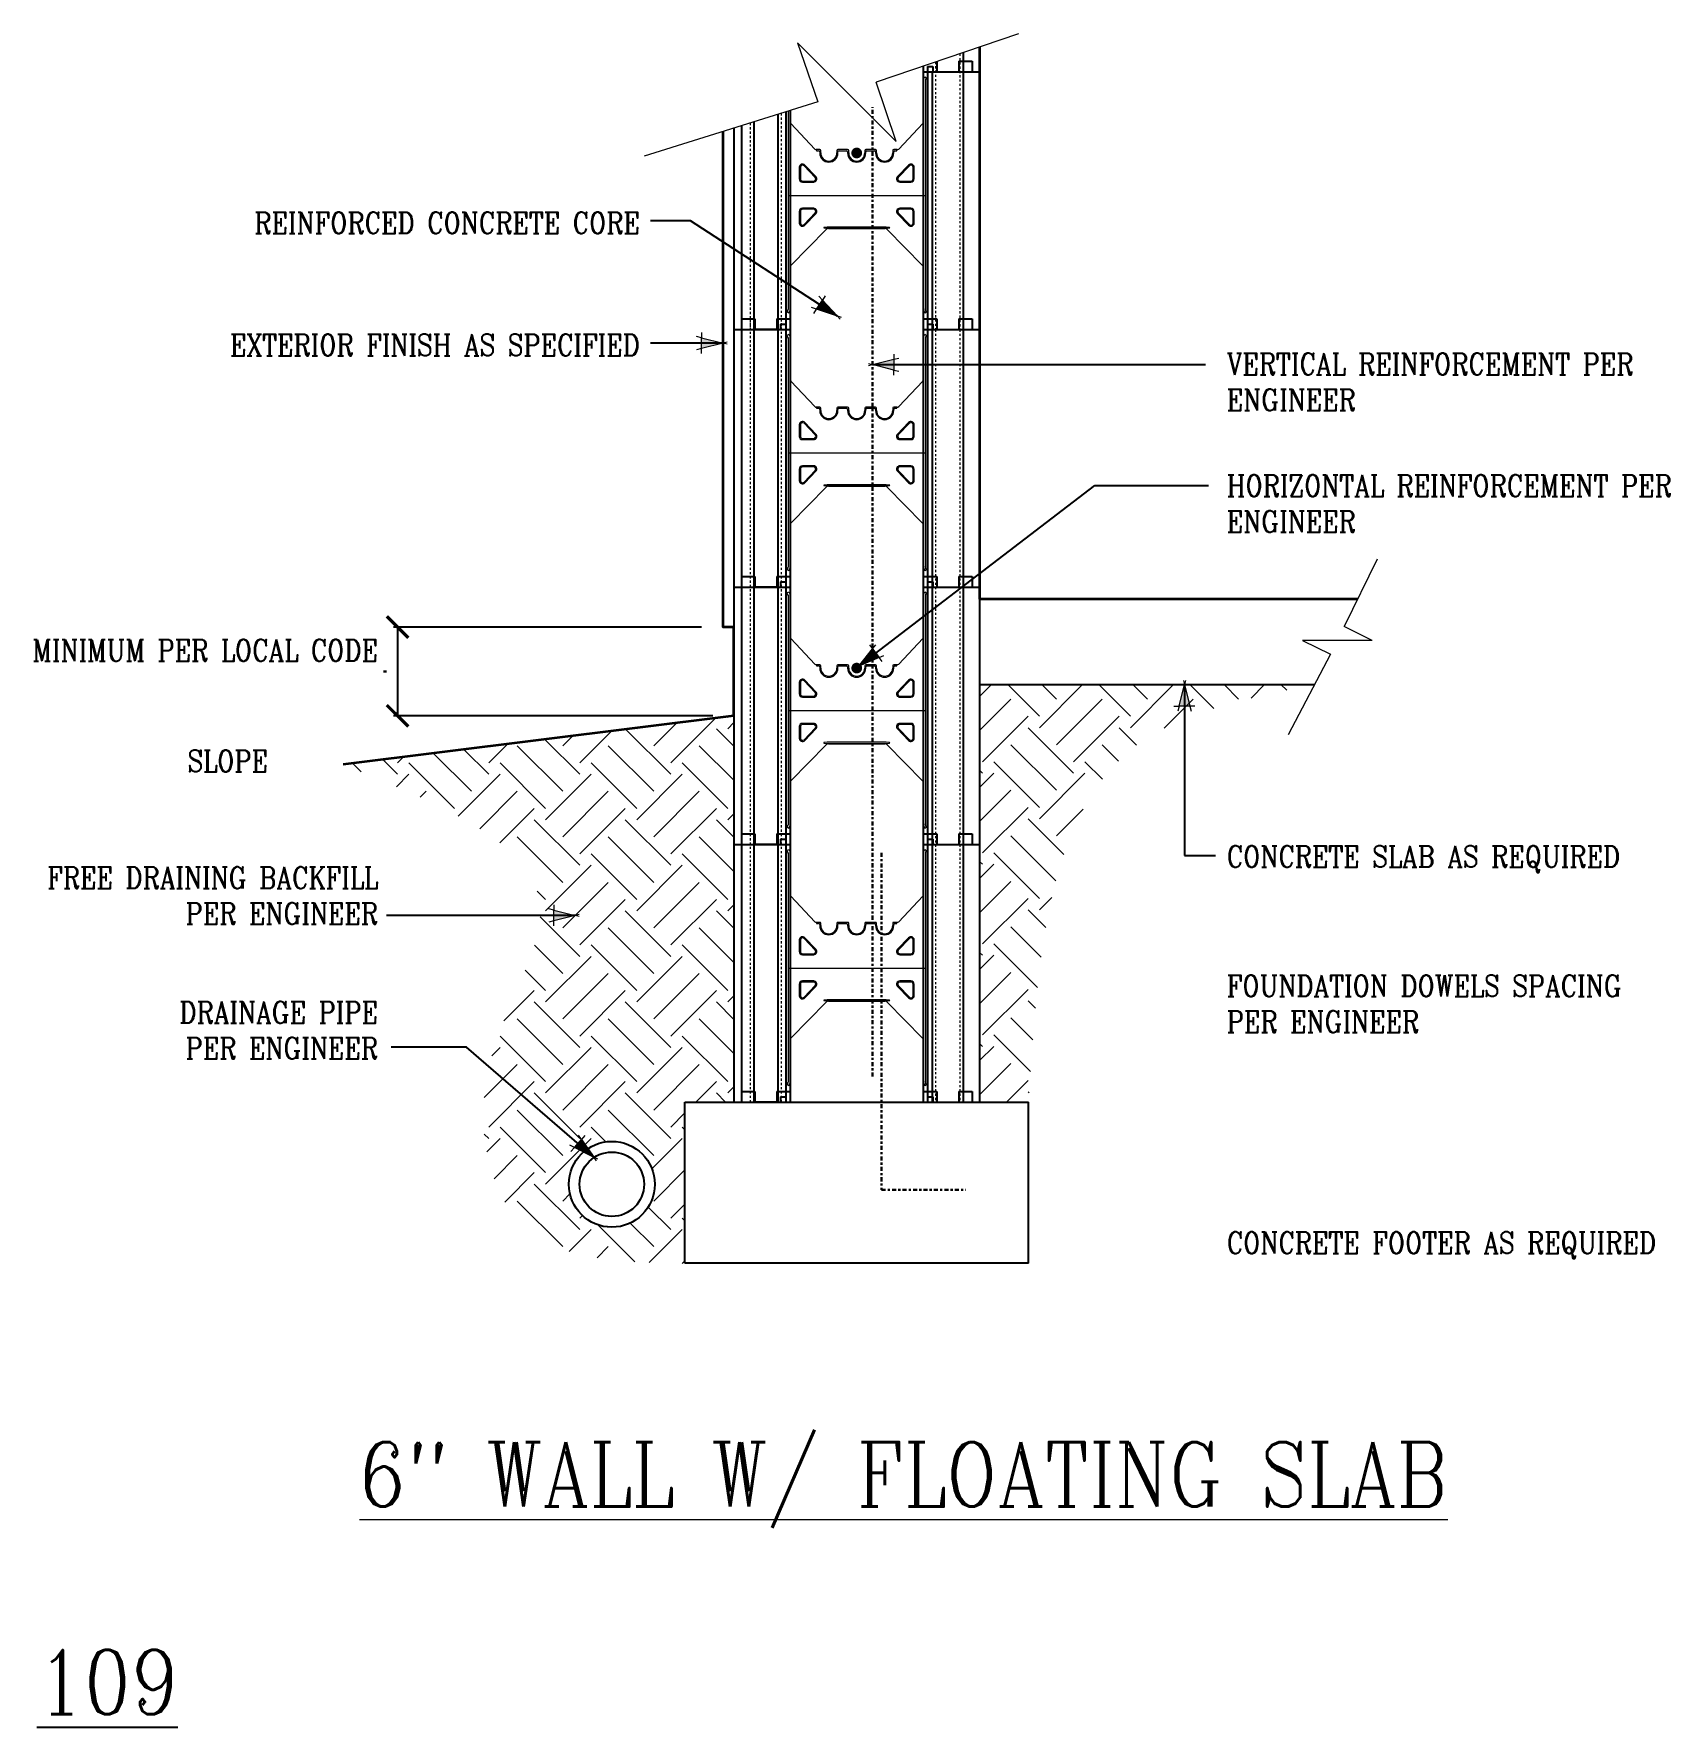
# Model space of a CAD drawing. Header units: inches. Extents: x -37.5 to 38.8, y 19.1 to 97.9.
import ezdxf

# ---------------------------------------------------------------- set-up
doc = ezdxf.new("R2010")
doc.units = ezdxf.units.IN
doc.header["$MEASUREMENT"] = 0
for name, pattern in [('CENTER', [2, 1.25, -0.25, 0.25, -0.25]), ('DASHED2', [0.375, 0.25, -0.125]), ('HIDDEN', [0.375, 0.25, -0.125])]:
    doc.linetypes.add(name, pattern=pattern)
doc.layers.get('Defpoints').update_dxf_attribs({"color": 252})
for name, color, linetype, lineweight in [('A1 fine', 251, 'Continuous', 5), ('A2 Hatch', 8, 'Continuous', 9), ('A4 medium', 7, 'Continuous', 35), ('DETAILS', 7, 'Continuous', 13), ('DIM', 3, 'Continuous', 13), ('REBAR', 2, 'CENTER', 30)]:
    doc.layers.add(name, color=color, linetype=linetype, lineweight=lineweight)
doc.styles.add('ARCTEXT', font='arctext.shx', dxfattribs={"width": 0.85})
doc.styles.add('RomanC', font='romanc.shx', dxfattribs={"width": 0.85, "height": 5})
doc.dimstyles.new('ARCTEXT 1-1', dxfattribs={"dimscale": 0, "dimtxt": 1, "dimasz": 1, "dimexe": 0.1875, "dimexo": 1, "dimgap": 0.5, "dimtad": 1, "dimdec": 4, "dimzin": 3, "dimdsep": 46, "dimlunit": 4, "dimtxsty": 'ARCTEXT', "dimblk": 'ARCHTICK', "dimcen": 1, "dimclrd": 256, "dimclre": 256, "dimclrt": 256, "dimadec": 0, "dimazin": 0, "dimtfac": 1, "dimtdec": 4, "dimtofl": 0, "dimtmove": 2, "dimatfit": 3, "dimldrblk": 'arrow', "dimfxl": 1, "dimtolj": 1, "dimtzin": 0, "dimarcsym": 0})

msp = doc.modelspace()

# ---------------------------------------------------------------- texts
at = {"layer": 'Defpoints', "insert": (-34.03362, 22.65758), "char_height": 3, "width": 90.08, "attachment_point": 2, "style": 'RomanC'}
msp.add_mtext('{\\L109\\P}\\P            ', dxfattribs=at)
at = {"layer": 'DIM', "color": 3, "char_height": 1, "style": 'RomanC'}
for s, insert, width, attachment_point in [('REINFORCED CONCRETE CORE', (-9.22739, 89.64156), 22.6895455, 3), ('EXTERIOR FINISH AS SPECIFIED', (-9.22739, 83.95365), 22.6895455, 3), ('VERTICAL REINFORCEMENT PER ENGINEER', (18.11056, 83.06937), 22.6895455, 1), ('HORIZONTAL REINFORCEMENT PER ENGINEER', (18.11056, 77.4001), 22.6895455, 1), ('MINIMUM PER LOCAL CODE', (-21.42612, 69.72805), 17.4837135, 3), ('SLOPE', (-26.54898, 64.57218), 17.4837135, 3), ('CONCRETE SLAB AS REQUIRED', (18.11056, 60.12123), 22.6895455, 1), ('FREE DRAINING BACKFILL PER ENGINEER', (-21.42612, 59.13295), 17.4837135, 3), ('FOUNDATION DOWELS SPACING PER ENGINEER', (18.11056, 54.09451), 22.6895455, 1), ('DRAINAGE PIPE PER ENGINEER', (-21.42612, 52.86003), 10.4908166, 3), ('CONCRETE FOOTER AS REQUIRED', (18.11056, 42.12668), 22.6895455, 1)]:
    msp.add_mtext(s, dxfattribs=dict(at, insert=insert, width=width, attachment_point=attachment_point))
at = {"layer": 'DIM', "insert": (3.06322, 32.33642), "char_height": 3, "width": 71.4164952, "attachment_point": 2, "style": 'RomanC'}
msp.add_mtext('{\\L6" WALL W/ FLOATING SLAB}\\P               ', dxfattribs=at)

# ---------------------------------------------------------------- blocks, each defined once
blk = doc.blocks.new('_ArchTick')
at = {"color": 0, "linetype": 'ByBlock', "const_width": 0.15}
blk.add_lwpolyline([(-0.5, -0.5), (0.5, 0.5)], dxfattribs=at)
blk = doc.blocks.new('*D8')
at = {"layer": 'Defpoints', "color": 0}
for p in [(-5.349, 70.308), (-20.514, 66.176), (-4.833, 66.176)]:
    blk.add_point(p, dxfattribs=at)
at = {"layer": 'DIM', "lineweight": -2}
for p, q in [((-6.349, 70.308), (-20.702, 70.308)), ((-20.514, 70.308), (-20.514, 66.176)), ((-5.833, 66.176), (-20.702, 66.176))]:
    blk.add_line(p, q, dxfattribs=at)
for p, rotation in [((-20.514, 70.308), 90), ((-20.514, 66.176), 270)]:
    blk.add_blockref('_ArchTick', p, dxfattribs=dict(at, rotation=rotation))
at = {"layer": 'DIM', "insert": (-21.514, 68.242), "char_height": 1, "attachment_point": 5, "rotation": 90, "style": 'ARCTEXT'}
blk.add_mtext('\\A1;.', dxfattribs=at)
blk = doc.blocks.new('arrow')
at = {"layer": 'DIM'}
blk.add_hatch(color=253, dxfattribs=at).paths.add_polyline_path([(-2, 0.5), (-2, -0.5), (0, 0)])
at = {"layer": 'DIM', "lineweight": 9}
for points in [[(-2, 0.983), (-2, 0.5), (-2.469, 0.617)], [(0.374, 0.094), (0, 0)], [(0.374, -0.094), (0, 0)], [(-2, -0.983), (-2, -0.5), (-2.469, -0.617)]]:
    blk.add_lwpolyline(points, dxfattribs=at)
at = {"layer": 'DIM', "lineweight": 15}
blk.add_lwpolyline([(0, 0), (-2, -0.5), (-2, 0.5), (0, 0)], dxfattribs=at)

# ---------------------------------------------------------------- dimensions: what is measured, and where the dimension line sits
at = {"layer": 'DIM', "ltscale": 0.15}
dim = msp.add_linear_dim(base=(-20.51441, 66.17611), p1=(-5.34945, 70.30829), p2=(-4.83316, 66.17611), angle=90, text='.', dimstyle='ARCTEXT 1-1', override={"dimscale": 1}, dxfattribs=at)
dim.commit()
dim.dimension.update_dxf_attribs({"geometry": '*D8', "text_midpoint": (-21.51441, 68.2422)})

# ---------------------------------------------------------------- hatches: boundary and pattern name
at = {"layer": 'A1 fine', "ltscale": 0.15}
h = msp.add_hatch(dxfattribs=at)
h.set_pattern_fill('EARTH,_O', color=256, scale=12, angle=45)
h.set_pattern_definition([(45, (-7265.1542, 3432.687), (4e-16, 4.2426407), [3, -3]), (45, (-7265.9497, 3433.4824), (4e-16, 4.2426407), [3, -3]), (45, (-7266.7452, 3434.278), (4e-16, 4.2426407), [3, -3]), (135, (-7266.7452, 3434.8083), (-4.2426407, 9e-16), [3, -3]), (135, (-7265.9497, 3435.6038), (-4.2426407, 9e-16), [3, -3]), (135, (-7265.1542, 3436.3993), (-4.2426407, 9e-16), [3, -3])])
edge = h.paths.add_edge_path()
edge.add_spline(control_points=[(8.87555, 48.17409), (9.31491, 54.98861), (9.97112, 65.16634), (19.16428, 67.01794), (22.20214, 67.6298)], knot_values=[0, 0, 0, 0, 17.4851255, 26.11463868, 26.11463868, 26.11463868, 26.11463868], degree=3, periodic=0)
edge.add_line((22.20214, 67.6298), (6.60055, 67.6298))
edge.add_line((6.60055, 67.6298), (6.60055, 60.17408))
edge.add_line((6.60055, 60.17408), (6.60055, 48.17409))
edge.add_line((6.60055, 48.17409), (8.87555, 48.17409))
h = msp.add_hatch(dxfattribs=at)
h.set_pattern_fill('EARTH,_O', color=256, scale=12, angle=45)
h.set_pattern_definition([(45, (-7262.702, 3318.0867), (4e-16, 4.2426407), [3, -3]), (45, (-7263.4975, 3318.8822), (4e-16, 4.2426407), [3, -3]), (45, (-7264.293, 3319.6777), (4e-16, 4.2426407), [3, -3]), (135, (-7264.293, 3320.208), (-4.2426407, 9e-16), [3, -3]), (135, (-7263.4975, 3321.0035), (-4.2426407, 9e-16), [3, -3]), (135, (-7262.702, 3321.799), (-4.2426407, 9e-16), [3, -3])])
edge = h.paths.add_edge_path()
edge.add_line((-4.84945, 66.17408), (-23.04222, 63.90099))
edge.add_spline(control_points=[(-23.04222, 63.90099), (-18.58361, 62.08165), (-10.90754, 58.94942), (-17.52912, 50.11907), (-15.6462, 40.83818), (-9.99551, 40.71336), (-7.12445, 40.64993)], knot_values=[0, 0, 0, 0, 11.2727779, 19.40751191, 26.82790958, 34.49235686, 34.49235686, 34.49235686, 34.49235686], degree=3, periodic=0)
edge.add_line((-7.12445, 40.64993), (-7.12445, 48.17409))
edge.add_line((-7.12445, 48.17409), (-4.84945, 48.17409))
edge.add_line((-4.84945, 48.17409), (-4.84945, 60.17408))
edge.add_line((-4.84945, 60.17408), (-4.84945, 66.17408))
h.paths.add_polyline_path([(-8.53094, 44.34981, -1), (-12.53094, 44.34981, -1)], flags=16)
h.paths.add_polyline_path([(-9.03094, 44.34981, -1), (-12.03094, 44.34981, -1)], flags=0)

# ---------------------------------------------------------------- linework, layer by layer
at = {"color": 1}
for p, q in [((5.83555, 97.07645), (5.83555, 84.17408)), ((6.60055, 97.3359), (6.60055, 84.17408)), ((3.97555, 96.44565), (3.97555, 84.17408)), ((3.97555, 96.44565), (3.97555, 96.17408)), ((4.17555, 96.42408), (4.17555, 84.17408)), ((4.17555, 96.42408), (4.42555, 96.42408)), ((4.42555, 96.42408), (4.42555, 96.17408)), ((4.60055, 96.65761), (4.60055, 96.17408)), ((5.62555, 96.67408), (5.62555, 96.17408)), ((5.62555, 96.67408), (6.25055, 96.67408)), ((6.25055, 96.67408), (6.25055, 96.17408)), ((3.97555, 96.17408), (4.17555, 96.17408)), ((3.97555, 96.17408), (6.60055, 96.17408)), ((4.39055, 96.17408), (6.60055, 96.17408)), ((4.39055, 96.17408), (4.39055, 84.17408)), ((-2.79945, 94.19663), (-2.79945, 84.17408)), ((-2.42445, 94.31398), (-2.42445, 84.17408)), ((-2.22445, 94.37657), (-2.22445, 84.17408)), ((-4.84945, 93.5551), (-4.84945, 84.17408)), ((-4.49945, 93.66463), (-4.49945, 84.17408)), ((-3.92445, 93.84457), (-3.92445, 84.17408)), ((-4.49945, 84.67409), (-3.87445, 84.67409)), ((-4.49945, 84.67408), (-3.87445, 84.67408)), ((-4.49945, 84.67408), (-4.49945, 72.17408)), ((-3.92445, 84.67408), (-3.92445, 72.17408)), ((-3.87445, 84.67409), (-3.87445, 84.17409)), ((-3.87445, 84.67408), (-3.87445, 84.17408)), ((-2.84945, 84.67409), (-2.84945, 84.17409)), ((-2.84945, 84.67409), (-2.22445, 84.67409)), ((-2.84945, 84.67408), (-2.84945, 84.17408)), ((-2.84945, 84.67408), (-2.22445, 84.67408)), ((-2.79945, 84.67408), (-2.79945, 72.17408)), ((-2.67445, 84.42409), (-2.67445, 84.17409)), ((-2.67445, 84.42409), (-2.42445, 84.42409)), ((-2.67445, 84.42408), (-2.67445, 84.17408)), ((-2.67445, 84.42408), (-2.42445, 84.42408)), ((-2.42445, 84.42408), (-2.42445, 72.17408)), ((-2.22445, 84.67409), (-2.22445, 84.17409)), ((-2.22445, 84.67408), (-2.22445, 72.17408)), ((-2.22445, 84.67408), (-2.22445, 84.17408)), ((3.97555, 84.67409), (4.60055, 84.67409)), ((3.97555, 84.67409), (3.97555, 84.17409)), ((3.97555, 84.67408), (3.97555, 72.17408)), ((3.97555, 84.67408), (4.60055, 84.67408)), ((3.97555, 84.67408), (3.97555, 84.17408)), ((4.17555, 84.42409), (4.42555, 84.42409)), ((4.17555, 84.42408), (4.17555, 72.17408)), ((4.17555, 84.42408), (4.42555, 84.42408)), ((4.42555, 84.42409), (4.42555, 84.17409)), ((4.42555, 84.42408), (4.42555, 84.17408)), ((4.60055, 84.67409), (4.60055, 84.17409)), ((4.60055, 84.67408), (4.60055, 84.17408)), ((5.62555, 84.67409), (5.62555, 84.17409)), ((5.62555, 84.67409), (6.25055, 84.67409)), ((5.62555, 84.67408), (5.62555, 84.17408)), ((5.62555, 84.67408), (6.25055, 84.67408)), ((6.25055, 84.67409), (6.25055, 84.17409)), ((6.25055, 84.67408), (6.25055, 84.17408)), ((-4.84945, 84.17409), (-2.67445, 84.17409)), ((-4.84945, 84.17409), (-2.22445, 84.17409)), ((-4.84945, 84.17408), (-4.84945, 72.17408)), ((-4.84945, 84.17408), (-2.67445, 84.17408)), ((-4.84945, 84.17408), (-2.22445, 84.17408)), ((-4.84945, 84.17408), (-2.22445, 84.17408)), ((-4.84945, 84.17408), (-2.67445, 84.17408)), ((-4.84945, 84.17406), (-2.22445, 84.17406)), ((-4.84945, 84.17406), (-2.67445, 84.17406)), ((-2.79945, 84.17409), (-3.92445, 84.17409)), ((-2.79945, 84.17408), (-3.92445, 84.17408)), ((-2.79945, 84.17408), (-3.92445, 84.17408)), ((-2.79945, 84.17406), (-3.92445, 84.17406)), ((-2.42445, 84.17409), (-2.22445, 84.17409)), ((-2.42445, 84.17408), (-2.22445, 84.17408)), ((-2.42445, 84.17408), (-2.22445, 84.17408)), ((-2.42445, 84.17406), (-2.22445, 84.17406)), ((3.97555, 84.17409), (4.17555, 84.17409)), ((3.97555, 84.17409), (6.60055, 84.17409)), ((3.97555, 84.17408), (4.17555, 84.17408)), ((3.97555, 84.17408), (6.60055, 84.17408)), ((4.39055, 84.17409), (6.60055, 84.17409)), ((4.39055, 84.17408), (6.60055, 84.17408)), ((4.39055, 84.17408), (4.39055, 72.17408)), ((5.83555, 84.17408), (5.83555, 72.17408)), ((6.60055, 84.17408), (6.60055, 72.17408)), ((-4.49945, 72.67409), (-3.87445, 72.67409)), ((-4.49945, 72.67408), (-3.87445, 72.67408)), ((-4.49945, 72.67408), (-4.49945, 60.17408)), ((-3.92445, 72.67408), (-3.92445, 60.17408)), ((-3.87445, 72.67409), (-3.87445, 72.17409)), ((-3.87445, 72.67408), (-3.87445, 72.17408)), ((-2.84945, 72.67409), (-2.84945, 72.17409)), ((-2.84945, 72.67409), (-2.22445, 72.67409)), ((-2.84945, 72.67408), (-2.84945, 72.17408)), ((-2.84945, 72.67408), (-2.22445, 72.67408)), ((-2.79945, 72.67408), (-2.79945, 60.17408)), ((-2.22445, 72.67409), (-2.22445, 72.17409)), ((-2.22445, 72.67408), (-2.22445, 60.17408)), ((-2.22445, 72.67408), (-2.22445, 72.17408)), ((3.97555, 72.67409), (4.60055, 72.67409)), ((3.97555, 72.67409), (3.97555, 72.17409)), ((3.97555, 72.67408), (3.97555, 60.17408)), ((3.97555, 72.67408), (4.60055, 72.67408)), ((3.97555, 72.67408), (3.97555, 72.17408)), ((4.60055, 72.67409), (4.60055, 72.17409)), ((4.60055, 72.67408), (4.60055, 72.17408)), ((5.62555, 72.67409), (5.62555, 72.17409)), ((5.62555, 72.67409), (6.25055, 72.67409)), ((5.62555, 72.67408), (5.62555, 72.17408)), ((5.62555, 72.67408), (6.25055, 72.67408)), ((6.25055, 72.67409), (6.25055, 72.17409)), ((6.25055, 72.67408), (6.25055, 72.17408)), ((-4.84945, 72.17409), (-2.67445, 72.17409)), ((-4.84945, 72.17409), (-2.22445, 72.17409)), ((-4.84945, 72.17408), (-4.84945, 60.17408)), ((-4.84945, 72.17408), (-2.67445, 72.17408)), ((-4.84945, 72.17408), (-2.22445, 72.17408)), ((-4.84945, 72.17408), (-2.22445, 72.17408)), ((-4.84945, 72.17408), (-2.67445, 72.17408)), ((-4.84945, 72.17406), (-2.22445, 72.17406)), ((-4.84945, 72.17406), (-2.67445, 72.17406)), ((-2.79945, 72.17409), (-3.92445, 72.17409)), ((-2.79945, 72.17408), (-3.92445, 72.17408)), ((-2.79945, 72.17408), (-3.92445, 72.17408)), ((-2.79945, 72.17406), (-3.92445, 72.17406)), ((-2.67445, 72.42409), (-2.67445, 72.17409)), ((-2.67445, 72.42409), (-2.42445, 72.42409)), ((-2.67445, 72.42408), (-2.67445, 72.17408)), ((-2.67445, 72.42408), (-2.42445, 72.42408)), ((-2.42445, 72.42408), (-2.42445, 60.17408)), ((-2.42445, 72.17409), (-2.22445, 72.17409)), ((-2.42445, 72.17408), (-2.22445, 72.17408)), ((-2.42445, 72.17408), (-2.22445, 72.17408)), ((-2.42445, 72.17406), (-2.22445, 72.17406)), ((3.97555, 72.17409), (4.17555, 72.17409)), ((3.97555, 72.17409), (6.60055, 72.17409)), ((3.97555, 72.17408), (4.17555, 72.17408)), ((3.97555, 72.17408), (6.60055, 72.17408)), ((4.17555, 72.42409), (4.42555, 72.42409)), ((4.17555, 72.42408), (4.17555, 60.17408)), ((4.17555, 72.42408), (4.42555, 72.42408)), ((4.39055, 72.17409), (6.60055, 72.17409)), ((4.39055, 72.17408), (6.60055, 72.17408)), ((4.39055, 72.17408), (4.39055, 60.17408)), ((4.42555, 72.42409), (4.42555, 72.17409)), ((4.42555, 72.42408), (4.42555, 72.17408)), ((5.83555, 72.17408), (5.83555, 60.17408)), ((6.60055, 72.17408), (6.60055, 60.17408)), ((-4.84945, 60.17409), (-2.67445, 60.17409)), ((-4.84945, 60.17409), (-2.22445, 60.17409)), ((-4.84945, 60.17408), (-4.84945, 48.17408)), ((-4.84945, 60.17408), (-2.67445, 60.17408)), ((-4.84945, 60.17408), (-2.22445, 60.17408)), ((-4.84945, 60.17408), (-2.22445, 60.17408)), ((-4.84945, 60.17408), (-2.67445, 60.17408)), ((-4.84945, 60.17406), (-2.22445, 60.17406)), ((-4.84945, 60.17406), (-2.67445, 60.17406)), ((-4.49945, 60.67409), (-3.87445, 60.67409)), ((-4.49945, 60.67408), (-3.87445, 60.67408)), ((-4.49945, 60.67408), (-4.49945, 48.17408)), ((-3.92445, 60.67408), (-3.92445, 48.17408)), ((-2.79945, 60.17409), (-3.92445, 60.17409)), ((-2.79945, 60.17408), (-3.92445, 60.17408)), ((-2.79945, 60.17408), (-3.92445, 60.17408)), ((-2.79945, 60.17406), (-3.92445, 60.17406)), ((-3.87445, 60.67409), (-3.87445, 60.17409)), ((-3.87445, 60.67408), (-3.87445, 60.17408)), ((-2.84945, 60.67409), (-2.84945, 60.17409)), ((-2.84945, 60.67409), (-2.22445, 60.67409)), ((-2.84945, 60.67408), (-2.84945, 60.17408)), ((-2.84945, 60.67408), (-2.22445, 60.67408)), ((-2.79945, 60.67408), (-2.79945, 48.17408)), ((-2.67445, 60.42409), (-2.67445, 60.17409)), ((-2.67445, 60.42409), (-2.42445, 60.42409)), ((-2.67445, 60.42408), (-2.67445, 60.17408)), ((-2.67445, 60.42408), (-2.42445, 60.42408)), ((-2.42445, 60.42408), (-2.42445, 48.17408)), ((-2.42445, 60.17409), (-2.22445, 60.17409)), ((-2.42445, 60.17408), (-2.22445, 60.17408)), ((-2.42445, 60.17408), (-2.22445, 60.17408)), ((-2.42445, 60.17406), (-2.22445, 60.17406)), ((-2.22445, 60.67409), (-2.22445, 60.17409)), ((-2.22445, 60.67408), (-2.22445, 48.17408)), ((-2.22445, 60.67408), (-2.22445, 60.17408)), ((3.97555, 60.67409), (4.60055, 60.67409)), ((3.97555, 60.67409), (3.97555, 60.17409)), ((3.97555, 60.67408), (3.97555, 48.17408)), ((3.97555, 60.67408), (4.60055, 60.67408)), ((3.97555, 60.67408), (3.97555, 60.17408)), ((3.97555, 60.17409), (4.17555, 60.17409)), ((3.97555, 60.17409), (6.60055, 60.17409)), ((3.97555, 60.17408), (4.17555, 60.17408)), ((3.97555, 60.17408), (6.60055, 60.17408)), ((4.17555, 60.42409), (4.42555, 60.42409)), ((4.17555, 60.42408), (4.17555, 48.17408)), ((4.17555, 60.42408), (4.42555, 60.42408)), ((4.39055, 60.17409), (6.60055, 60.17409)), ((4.39055, 60.17408), (6.60055, 60.17408)), ((4.39055, 60.17408), (4.39055, 48.17408)), ((4.42555, 60.42409), (4.42555, 60.17409)), ((4.42555, 60.42408), (4.42555, 60.17408)), ((4.60055, 60.67409), (4.60055, 60.17409)), ((4.60055, 60.67408), (4.60055, 60.17408)), ((5.62555, 60.67409), (5.62555, 60.17409)), ((5.62555, 60.67409), (6.25055, 60.67409)), ((5.62555, 60.67408), (5.62555, 60.17408)), ((5.62555, 60.67408), (6.25055, 60.67408)), ((5.83555, 60.17408), (5.83555, 48.17408)), ((6.25055, 60.67409), (6.25055, 60.17409)), ((6.25055, 60.67408), (6.25055, 60.17408)), ((6.60055, 60.17408), (6.60055, 48.17408)), ((-4.84945, 48.17409), (-2.67445, 48.17409)), ((-4.84945, 48.17409), (-2.22445, 48.17409)), ((-4.84945, 48.17408), (-2.22445, 48.17408)), ((-4.84945, 48.17408), (-2.67445, 48.17408)), ((-4.49945, 48.67409), (-3.87445, 48.67409)), ((-2.79945, 48.17409), (-3.92445, 48.17409)), ((-2.79945, 48.17408), (-3.92445, 48.17408)), ((-3.87445, 48.67409), (-3.87445, 48.17409)), ((-2.84945, 48.67409), (-2.84945, 48.17409)), ((-2.84945, 48.67409), (-2.22445, 48.67409)), ((-2.67445, 48.42409), (-2.67445, 48.17409)), ((-2.67445, 48.42409), (-2.42445, 48.42409)), ((-2.42445, 48.17409), (-2.22445, 48.17409)), ((-2.42445, 48.17408), (-2.22445, 48.17408)), ((-2.22445, 48.67409), (-2.22445, 48.17409)), ((3.97555, 48.67409), (4.60055, 48.67409)), ((3.97555, 48.67409), (3.97555, 48.17409)), ((3.97555, 48.17409), (4.17555, 48.17409)), ((3.97555, 48.17409), (6.60055, 48.17409)), ((4.17555, 48.42409), (4.42555, 48.42409)), ((4.39055, 48.17409), (6.60055, 48.17409)), ((4.42555, 48.42409), (4.42555, 48.17409)), ((4.60055, 48.67409), (4.60055, 48.17409)), ((5.62555, 48.67409), (5.62555, 48.17409)), ((5.62555, 48.67409), (6.25055, 48.67409)), ((6.25055, 48.67409), (6.25055, 48.17409))]:
    msp.add_line(p, q, dxfattribs=at)
at = {"color": 1, "linetype": 'HIDDEN', "ltscale": 0.02}
for p, q in [((4.17555, 96.42408), (4.17555, 96.17408)), ((4.17555, 96.42408), (4.42555, 96.42408)), ((4.42555, 96.42408), (4.42555, 96.17408)), ((4.60055, 96.65761), (4.60055, 96.17408)), ((5.62555, 96.67408), (5.62555, 96.17408)), ((5.62555, 96.67408), (6.25055, 96.67408)), ((6.25055, 96.67408), (6.25055, 96.17408)), ((-4.49945, 84.67409), (-3.87445, 84.67409)), ((-4.49945, 84.67409), (-4.49945, 84.17409)), ((-4.49945, 84.67408), (-3.87445, 84.67408)), ((-4.49945, 84.67408), (-4.49945, 84.17408)), ((-3.87445, 84.67409), (-3.87445, 84.17409)), ((-3.87445, 84.67408), (-3.87445, 84.17408)), ((-2.84945, 84.67409), (-2.84945, 84.17409)), ((-2.84945, 84.67409), (-2.22445, 84.67409)), ((-2.84945, 84.67408), (-2.84945, 84.17408)), ((-2.84945, 84.67408), (-2.22445, 84.67408)), ((3.97555, 84.67409), (4.60055, 84.67409)), ((3.97555, 84.67408), (4.60055, 84.67408)), ((4.17555, 84.42409), (4.17555, 84.17409)), ((4.17555, 84.42409), (4.42555, 84.42409)), ((4.17555, 84.42408), (4.17555, 84.17408)), ((4.17555, 84.42408), (4.42555, 84.42408)), ((4.42555, 84.42409), (4.42555, 84.17409)), ((4.42555, 84.42408), (4.42555, 84.17408)), ((4.60055, 84.67409), (4.60055, 84.17409)), ((4.60055, 84.67408), (4.60055, 84.17408)), ((5.62555, 84.67409), (5.62555, 84.17409)), ((5.62555, 84.67409), (6.25055, 84.67409)), ((5.62555, 84.67408), (5.62555, 84.17408)), ((5.62555, 84.67408), (6.25055, 84.67408)), ((6.25055, 84.67409), (6.25055, 84.17409)), ((6.25055, 84.67408), (6.25055, 84.17408)), ((-4.49945, 72.67409), (-3.87445, 72.67409)), ((-4.49945, 72.67409), (-4.49945, 72.17409)), ((-4.49945, 72.67408), (-3.87445, 72.67408)), ((-4.49945, 72.67408), (-4.49945, 72.17408)), ((-3.87445, 72.67409), (-3.87445, 72.17409)), ((-3.87445, 72.67408), (-3.87445, 72.17408)), ((-2.84945, 72.67409), (-2.84945, 72.17409)), ((-2.84945, 72.67409), (-2.22445, 72.67409)), ((-2.84945, 72.67408), (-2.84945, 72.17408)), ((-2.84945, 72.67408), (-2.22445, 72.67408)), ((3.97555, 72.67409), (4.60055, 72.67409)), ((3.97555, 72.67408), (4.60055, 72.67408)), ((4.60055, 72.67409), (4.60055, 72.17409)), ((4.60055, 72.67408), (4.60055, 72.17408)), ((5.62555, 72.67409), (5.62555, 72.17409)), ((5.62555, 72.67409), (6.25055, 72.67409)), ((5.62555, 72.67408), (5.62555, 72.17408)), ((5.62555, 72.67408), (6.25055, 72.67408)), ((6.25055, 72.67409), (6.25055, 72.17409)), ((6.25055, 72.67408), (6.25055, 72.17408)), ((4.17555, 72.42409), (4.17555, 72.17409)), ((4.17555, 72.42409), (4.42555, 72.42409)), ((4.17555, 72.42408), (4.17555, 72.17408)), ((4.17555, 72.42408), (4.42555, 72.42408)), ((4.42555, 72.42409), (4.42555, 72.17409)), ((4.42555, 72.42408), (4.42555, 72.17408)), ((-4.49945, 60.67409), (-3.87445, 60.67409)), ((-4.49945, 60.67409), (-4.49945, 60.17409)), ((-4.49945, 60.67408), (-3.87445, 60.67408)), ((-4.49945, 60.67408), (-4.49945, 60.17408)), ((-3.87445, 60.67409), (-3.87445, 60.17409)), ((-3.87445, 60.67408), (-3.87445, 60.17408)), ((-2.84945, 60.67409), (-2.84945, 60.17409)), ((-2.84945, 60.67409), (-2.22445, 60.67409)), ((-2.84945, 60.67408), (-2.84945, 60.17408)), ((-2.84945, 60.67408), (-2.22445, 60.67408)), ((3.97555, 60.67409), (4.60055, 60.67409)), ((3.97555, 60.67408), (4.60055, 60.67408)), ((4.17555, 60.42409), (4.17555, 60.17409)), ((4.17555, 60.42409), (4.42555, 60.42409)), ((4.17555, 60.42408), (4.17555, 60.17408)), ((4.17555, 60.42408), (4.42555, 60.42408)), ((4.42555, 60.42409), (4.42555, 60.17409)), ((4.42555, 60.42408), (4.42555, 60.17408)), ((4.60055, 60.67409), (4.60055, 60.17409)), ((4.60055, 60.67408), (4.60055, 60.17408)), ((5.62555, 60.67409), (5.62555, 60.17409)), ((5.62555, 60.67409), (6.25055, 60.67409)), ((5.62555, 60.67408), (5.62555, 60.17408)), ((5.62555, 60.67408), (6.25055, 60.67408)), ((6.25055, 60.67409), (6.25055, 60.17409)), ((6.25055, 60.67408), (6.25055, 60.17408)), ((-4.49945, 48.67409), (-3.87445, 48.67409)), ((-4.49945, 48.67409), (-4.49945, 48.17409)), ((-3.87445, 48.67409), (-3.87445, 48.17409)), ((-2.84945, 48.67409), (-2.84945, 48.17409)), ((-2.84945, 48.67409), (-2.22445, 48.67409)), ((3.97555, 48.67409), (4.60055, 48.67409)), ((4.17555, 48.42409), (4.17555, 48.17409)), ((4.17555, 48.42409), (4.42555, 48.42409)), ((4.42555, 48.42409), (4.42555, 48.17409)), ((4.60055, 48.67409), (4.60055, 48.17409)), ((5.62555, 48.67409), (5.62555, 48.17409)), ((5.62555, 48.67409), (6.25055, 48.67409)), ((6.25055, 48.67409), (6.25055, 48.17409))]:
    msp.add_line(p, q, dxfattribs=at)
at = {"ltscale": 0.15}
for p, q in [((-5.34945, 93.39863), (-5.34945, 70.30829)), ((-3.87445, 84.17409), (-2.84945, 84.17409)), ((-3.87445, 84.17408), (-2.84945, 84.17408)), ((-3.87445, 84.17408), (-2.84945, 84.17408)), ((-3.87445, 84.17406), (-2.84945, 84.17406)), ((-3.87445, 72.17409), (-2.84945, 72.17409)), ((-3.87445, 72.17408), (-2.84945, 72.17408)), ((-3.87445, 72.17408), (-2.84945, 72.17408)), ((-3.87445, 72.17406), (-2.84945, 72.17406)), ((6.60055, 71.6298), (24.21822, 71.6298)), ((-4.84945, 70.30829), (-5.34945, 70.30829)), ((6.60055, 67.6298), (22.20214, 67.6298)), ((-3.87445, 60.17409), (-2.84945, 60.17409)), ((-3.87445, 60.17408), (-2.84945, 60.17408)), ((-3.87445, 60.17408), (-2.84945, 60.17408)), ((-3.87445, 60.17406), (-2.84945, 60.17406)), ((-7.12445, 48.17409), (8.87555, 48.17409)), ((-7.12445, 40.67409), (-7.12445, 48.17409)), ((-3.87445, 48.17409), (-2.84945, 48.17409)), ((-3.87445, 48.17408), (-2.84945, 48.17408)), ((8.87555, 40.67409), (8.87555, 48.17409)), ((8.87555, 40.67409), (-7.12445, 40.67409))]:
    msp.add_line(p, q, dxfattribs=at)
at = {"ltscale": 0.15, "const_width": 0.25}
for points in [[(0.75055, 92.39908, 1), (1.00055, 92.39908, 1)], [(0.75055, 68.39908, 1), (1.00055, 68.39908, 1)]]:
    msp.add_lwpolyline(points, format="xyb", close=True, dxfattribs=at)
at = {"ltscale": 0.15}
for radius in [2, 1.5]:
    msp.add_circle((-10.53094, 44.34981), radius, dxfattribs=at)
at = {"layer": 'A2 Hatch', "linetype": 'DASHED2', "ltscale": 0.15}
for p, q in [((4.55055, 96.64065), (4.55055, 84.17408)), ((5.67555, 97.02219), (5.67555, 84.17408)), ((-2.63945, 94.2467), (-2.63945, 84.17408)), ((-4.08445, 93.7945), (-4.08445, 84.17408)), ((-4.08445, 84.67408), (-4.08445, 72.17408)), ((-2.63945, 84.67408), (-2.63945, 72.17408)), ((4.55055, 84.17408), (4.55055, 72.17408)), ((5.67555, 84.17408), (5.67555, 72.17408)), ((-4.08445, 72.67408), (-4.08445, 60.17408)), ((-2.63945, 72.67408), (-2.63945, 60.17408)), ((4.55055, 72.17408), (4.55055, 60.17408)), ((5.67555, 72.17408), (5.67555, 60.17408)), ((-4.08445, 60.67408), (-4.08445, 48.17408)), ((-2.63945, 60.67408), (-2.63945, 48.17408)), ((4.55055, 60.17408), (4.55055, 48.17408)), ((5.67555, 60.17408), (5.67555, 48.17408))]:
    msp.add_line(p, q, dxfattribs=at)
at = {"layer": 'A4 medium', "ltscale": 0.15}
msp.add_line((-4.84945, 66.17408), (-23.04222, 63.90099), dxfattribs=at)
for points in [[(6.60055, 97.3359), (6.60055, 71.6298), (24.21822, 71.6298)], [(-4.84945, 66.17408), (-4.84945, 70.30829), (-5.34945, 70.30829), (-5.34945, 93.39863)]]:
    msp.add_lwpolyline(points, dxfattribs=at)
at = {"layer": 'DETAILS', "color": 6, "lineweight": 20}
for p, q in [((3.97555, 93.84431), (3.97555, 95.82362)), ((3.98225, 95.84862), (4.04133, 95.95096)), ((4.04133, 95.95096), (4.12794, 95.90096)), ((4.07555, 95.79908), (4.07555, 85.10133)), ((4.07555, 95.79682), (4.07555, 95.76022)), ((4.12794, 95.90096), (4.08225, 95.82182)), ((-2.32445, 94.34528), (-2.32445, 85.10133)), ((-2.22445, 94.37657), (-2.22445, 93.84431)), ((-2.22445, 93.84431), (-2.22445, 87.08266)), ((-2.1966, 93.77505), (-1.07897, 92.58482)), ((2.83007, 92.58482), (3.94769, 93.77505)), ((3.97555, 87.08266), (3.97555, 93.84431)), ((-1.00683, 92.55408), (-0.99945, 92.55408)), ((-0.84945, 92.55408), (-1.00683, 92.55408)), ((-0.99945, 92.55408), (-0.99945, 92.50408)), ((-0.99945, 92.50408), (-0.89945, 92.50408)), ((-0.84945, 92.45408), (-0.84945, 92.39908)), ((-0.79945, 92.39908), (-0.79945, 92.50408)), ((-0.04945, 92.50408), (-0.04945, 92.39908)), ((0.45055, 92.55408), (0.00055, 92.55408)), ((0.00055, 92.39908), (0.00055, 92.45408)), ((0.05055, 92.50408), (0.40055, 92.50408)), ((0.45055, 92.45408), (0.45055, 92.39908)), ((0.50055, 92.39908), (0.50055, 92.50408)), ((1.25055, 92.50408), (1.25055, 92.39908)), ((1.75055, 92.55408), (1.30055, 92.55408)), ((1.30055, 92.39908), (1.30055, 92.45408)), ((1.35055, 92.50408), (1.70055, 92.50408)), ((1.75055, 92.45408), (1.75055, 92.39908)), ((1.80055, 92.39908), (1.80055, 92.50408)), ((2.55055, 92.50408), (2.55055, 92.39908)), ((2.75793, 92.55408), (2.60055, 92.55408)), ((2.60055, 92.39908), (2.60055, 92.45408)), ((2.65055, 92.50408), (2.75055, 92.50408)), ((2.75055, 92.50408), (2.75055, 92.55408)), ((2.75055, 92.55408), (2.75793, 92.55408)), ((-1.79945, 91.7351), (-1.79945, 91.19408)), ((-1.74945, 91.7351), (-1.74945, 91.19408)), ((-1.05793, 91.26333), (-1.57731, 91.80435)), ((-1.02186, 91.29796), (-1.54124, 91.83898)), ((3.29234, 91.83898), (2.77296, 91.29796)), ((3.32841, 91.80435), (2.80903, 91.26333)), ((3.50055, 91.19408), (3.50055, 91.7351)), ((3.55055, 91.19408), (3.55055, 91.7351)), ((-1.64945, 91.09408), (-1.13007, 91.09408)), ((-1.64945, 91.04408), (-1.13007, 91.04408)), ((2.88117, 91.09408), (3.40055, 91.09408)), ((2.88117, 91.04408), (3.40055, 91.04408)), ((-2.32445, 90.42408), (4.07555, 90.42408)), ((-1.79945, 89.67408), (-1.79945, 89.13305)), ((-1.74945, 89.67408), (-1.74945, 89.13305)), ((-1.13007, 89.82408), (-1.64945, 89.82408)), ((-1.13007, 89.77408), (-1.64945, 89.77408)), ((-1.57731, 89.0638), (-1.05793, 89.60482)), ((-1.54124, 89.02917), (-1.02186, 89.5702)), ((2.77296, 89.5702), (3.29234, 89.02917)), ((2.80903, 89.60482), (3.32841, 89.0638)), ((3.40055, 89.82408), (2.88117, 89.82408)), ((3.40055, 89.77408), (2.88117, 89.77408)), ((3.50055, 89.13305), (3.50055, 89.67408)), ((3.55055, 89.13305), (3.55055, 89.67408)), ((-2.19516, 87.15337), (-0.54339, 88.83014)), ((-0.49472, 88.94408), (-0.65083, 88.92899)), ((-0.65083, 88.90916), (-0.49472, 88.89408)), ((0.87555, 88.94408), (-0.49472, 88.94408)), ((-0.49472, 88.89408), (0.87555, 88.89408)), ((-0.43732, 88.87408), (0.87555, 88.87408)), ((2.24582, 88.94408), (0.87555, 88.94408)), ((0.87555, 88.89408), (2.24582, 88.89408)), ((0.87555, 88.87408), (2.18842, 88.87408)), ((2.40193, 88.92899), (2.24582, 88.94408)), ((2.24582, 88.89408), (2.40193, 88.90916)), ((2.29448, 88.83014), (3.94626, 87.15337)), ((-2.22445, 85.07454), (-2.22445, 87.08266)), ((3.97555, 87.08266), (3.97555, 85.07454)), ((-2.33115, 85.07634), (-2.37684, 84.99721)), ((-2.37684, 84.99721), (-2.29024, 84.94721)), ((-2.32445, 85.13795), (-2.32445, 85.10134)), ((-2.29024, 84.94721), (-2.23115, 85.04955)), ((3.98225, 85.04955), (4.04133, 84.94721)), ((4.04133, 84.94721), (4.12794, 84.99721)), ((4.07555, 85.10134), (4.07555, 85.13795)), ((4.12794, 84.99721), (4.08225, 85.07634)), ((-2.37684, 83.90096), (-2.29024, 83.95096)), ((-2.33115, 83.82182), (-2.37684, 83.90096)), ((-2.32445, 83.79908), (-2.32445, 73.10133)), ((-2.32445, 83.76022), (-2.32445, 83.79682)), ((-2.29024, 83.95096), (-2.23115, 83.84862)), ((-2.22445, 83.82362), (-2.22445, 81.84431)), ((3.97555, 81.84431), (3.97555, 83.82362)), ((3.98225, 83.84862), (4.04133, 83.95096)), ((4.04133, 83.95096), (4.12794, 83.90096)), ((4.07555, 83.79908), (4.07555, 73.10133)), ((4.07555, 83.79682), (4.07555, 83.76022)), ((4.12794, 83.90096), (4.08225, 83.82182)), ((-2.22445, 81.84431), (-2.22445, 75.08266)), ((-2.1966, 81.77505), (-1.07897, 80.58482)), ((2.83007, 80.58482), (3.94769, 81.77505)), ((3.97555, 75.08266), (3.97555, 81.84431)), ((-1.00683, 80.55408), (-0.99945, 80.55408)), ((-0.84945, 80.55408), (-1.00683, 80.55408)), ((-0.99945, 80.55408), (-0.99945, 80.50408)), ((-0.99945, 80.50408), (-0.89945, 80.50408)), ((-0.79945, 80.39908), (-0.79945, 80.50408)), ((-0.04945, 80.50408), (-0.04945, 80.39908)), ((0.45055, 80.55408), (0.00055, 80.55408)), ((0.05055, 80.50408), (0.40055, 80.50408)), ((0.50055, 80.39908), (0.50055, 80.50408)), ((1.25055, 80.50408), (1.25055, 80.39908)), ((1.75055, 80.55408), (1.30055, 80.55408)), ((1.35055, 80.50408), (1.70055, 80.50408)), ((1.80055, 80.39908), (1.80055, 80.50408)), ((2.55055, 80.50408), (2.55055, 80.39908)), ((2.75793, 80.55408), (2.60055, 80.55408)), ((2.65055, 80.50408), (2.75055, 80.50408)), ((2.75055, 80.50408), (2.75055, 80.55408)), ((2.75055, 80.55408), (2.75793, 80.55408)), ((-1.79945, 79.7351), (-1.79945, 79.19408)), ((-1.74945, 79.7351), (-1.74945, 79.19408)), ((-1.05793, 79.26333), (-1.57731, 79.80435)), ((-1.02186, 79.29796), (-1.54124, 79.83898)), ((-0.84945, 80.45408), (-0.84945, 80.39908)), ((0.00055, 80.39908), (0.00055, 80.45408)), ((0.45055, 80.45408), (0.45055, 80.39908)), ((1.30055, 80.39908), (1.30055, 80.45408)), ((1.75055, 80.45408), (1.75055, 80.39908)), ((2.60055, 80.39908), (2.60055, 80.45408)), ((3.29234, 79.83898), (2.77296, 79.29796)), ((3.32841, 79.80435), (2.80903, 79.26333)), ((3.50055, 79.19408), (3.50055, 79.7351)), ((3.55055, 79.19408), (3.55055, 79.7351)), ((-1.64945, 79.09408), (-1.13007, 79.09408)), ((-1.64945, 79.04408), (-1.13007, 79.04408)), ((2.88117, 79.09408), (3.40055, 79.09408)), ((2.88117, 79.04408), (3.40055, 79.04408)), ((-2.32445, 78.42408), (4.07555, 78.42408)), ((-1.79945, 77.67408), (-1.79945, 77.13305)), ((-1.74945, 77.67408), (-1.74945, 77.13305)), ((-1.13007, 77.82408), (-1.64945, 77.82408)), ((-1.13007, 77.77408), (-1.64945, 77.77408)), ((-1.57731, 77.0638), (-1.05793, 77.60482)), ((-1.54124, 77.02917), (-1.02186, 77.5702)), ((2.77296, 77.5702), (3.29234, 77.02917)), ((2.80903, 77.60482), (3.32841, 77.0638)), ((3.40055, 77.82408), (2.88117, 77.82408)), ((3.40055, 77.77408), (2.88117, 77.77408)), ((3.50055, 77.13305), (3.50055, 77.67408)), ((3.55055, 77.13305), (3.55055, 77.67408)), ((-2.19516, 75.15337), (-0.54339, 76.83014)), ((-0.49472, 76.94408), (-0.65083, 76.92899)), ((-0.65083, 76.90916), (-0.49472, 76.89408)), ((0.87555, 76.94408), (-0.49472, 76.94408)), ((-0.49472, 76.89408), (0.87555, 76.89408)), ((-0.43732, 76.87408), (0.87555, 76.87408)), ((2.24582, 76.94408), (0.87555, 76.94408)), ((0.87555, 76.89408), (2.24582, 76.89408)), ((0.87555, 76.87408), (2.18842, 76.87408)), ((2.40193, 76.92899), (2.24582, 76.94408)), ((2.24582, 76.89408), (2.40193, 76.90916)), ((2.29448, 76.83014), (3.94626, 75.15337)), ((-2.22445, 73.07454), (-2.22445, 75.08266)), ((3.97555, 75.08266), (3.97555, 73.07454)), ((-2.33115, 73.07634), (-2.37684, 72.99721)), ((-2.37684, 72.99721), (-2.29024, 72.94721)), ((-2.32445, 73.13795), (-2.32445, 73.10134)), ((-2.29024, 72.94721), (-2.23115, 73.04955)), ((3.98225, 73.04955), (4.04133, 72.94721)), ((4.04133, 72.94721), (4.12794, 72.99721)), ((4.07555, 73.10134), (4.07555, 73.13795)), ((4.12794, 72.99721), (4.08225, 73.07634)), ((-2.37684, 71.90096), (-2.29024, 71.95096)), ((-2.33115, 71.82182), (-2.37684, 71.90096)), ((-2.32445, 71.79908), (-2.32445, 61.10133)), ((-2.32445, 71.76022), (-2.32445, 71.79682)), ((-2.29024, 71.95096), (-2.23115, 71.84862)), ((-2.22445, 71.82362), (-2.22445, 69.84431)), ((3.97555, 69.84431), (3.97555, 71.82362)), ((3.98225, 71.84862), (4.04133, 71.95096)), ((4.04133, 71.95096), (4.12794, 71.90096)), ((4.07555, 71.79908), (4.07555, 61.10133)), ((4.07555, 71.79682), (4.07555, 71.76022)), ((4.12794, 71.90096), (4.08225, 71.82182)), ((-2.22445, 69.84431), (-2.22445, 63.08266)), ((-2.1966, 69.77505), (-1.07897, 68.58482)), ((2.83007, 68.58482), (3.94769, 69.77505)), ((3.97555, 63.08266), (3.97555, 69.84431)), ((-1.00683, 68.55408), (-0.99945, 68.55408)), ((-0.84945, 68.55408), (-1.00683, 68.55408)), ((-0.99945, 68.55408), (-0.99945, 68.50408)), ((-0.99945, 68.50408), (-0.89945, 68.50408)), ((-0.84945, 68.45408), (-0.84945, 68.39908)), ((-0.79945, 68.39908), (-0.79945, 68.50408)), ((-0.04945, 68.50408), (-0.04945, 68.39908)), ((0.45055, 68.55408), (0.00055, 68.55408)), ((0.00055, 68.39908), (0.00055, 68.45408)), ((0.05055, 68.50408), (0.40055, 68.50408)), ((0.45055, 68.45408), (0.45055, 68.39908)), ((0.50055, 68.39908), (0.50055, 68.50408)), ((1.25055, 68.50408), (1.25055, 68.39908)), ((1.75055, 68.55408), (1.30055, 68.55408)), ((1.30055, 68.39908), (1.30055, 68.45408)), ((1.35055, 68.50408), (1.70055, 68.50408)), ((1.75055, 68.45408), (1.75055, 68.39908)), ((1.80055, 68.39908), (1.80055, 68.50408)), ((2.55055, 68.50408), (2.55055, 68.39908)), ((2.75793, 68.55408), (2.60055, 68.55408)), ((2.60055, 68.39908), (2.60055, 68.45408)), ((2.65055, 68.50408), (2.75055, 68.50408)), ((2.75055, 68.50408), (2.75055, 68.55408)), ((2.75055, 68.55408), (2.75793, 68.55408)), ((-1.79945, 67.7351), (-1.79945, 67.19408)), ((-1.74945, 67.7351), (-1.74945, 67.19408)), ((-1.64945, 67.09408), (-1.13007, 67.09408)), ((-1.05793, 67.26333), (-1.57731, 67.80435)), ((-1.02186, 67.29796), (-1.54124, 67.83898)), ((3.29234, 67.83898), (2.77296, 67.29796)), ((3.32841, 67.80435), (2.80903, 67.26333)), ((2.88117, 67.09408), (3.40055, 67.09408)), ((3.50055, 67.19408), (3.50055, 67.7351)), ((3.55055, 67.19408), (3.55055, 67.7351)), ((-2.32445, 66.42408), (4.07555, 66.42408)), ((-1.64945, 67.04408), (-1.13007, 67.04408)), ((2.88117, 67.04408), (3.40055, 67.04408)), ((-1.79945, 65.67408), (-1.79945, 65.13305)), ((-1.74945, 65.67408), (-1.74945, 65.13305)), ((-1.13007, 65.82408), (-1.64945, 65.82408)), ((-1.13007, 65.77408), (-1.64945, 65.77408)), ((-1.57731, 65.0638), (-1.05793, 65.60482)), ((-1.54124, 65.02917), (-1.02186, 65.5702)), ((2.77296, 65.5702), (3.29234, 65.02917)), ((2.80903, 65.60482), (3.32841, 65.0638)), ((3.40055, 65.82408), (2.88117, 65.82408)), ((3.40055, 65.77408), (2.88117, 65.77408)), ((3.50055, 65.13305), (3.50055, 65.67408)), ((3.55055, 65.13305), (3.55055, 65.67408)), ((-2.19516, 63.15337), (-0.54339, 64.83014)), ((-0.49472, 64.94408), (-0.65083, 64.92899)), ((-0.65083, 64.90916), (-0.49472, 64.89408)), ((0.87555, 64.94408), (-0.49472, 64.94408)), ((-0.49472, 64.89408), (0.87555, 64.89408)), ((-0.43732, 64.87408), (0.87555, 64.87408)), ((2.24582, 64.94408), (0.87555, 64.94408)), ((0.87555, 64.89408), (2.24582, 64.89408)), ((0.87555, 64.87408), (2.18842, 64.87408)), ((2.40193, 64.92899), (2.24582, 64.94408)), ((2.24582, 64.89408), (2.40193, 64.90916)), ((2.29448, 64.83014), (3.94626, 63.15337)), ((-2.22445, 61.07454), (-2.22445, 63.08266)), ((3.97555, 63.08266), (3.97555, 61.07454)), ((-2.33115, 61.07634), (-2.37684, 60.99721)), ((-2.37684, 60.99721), (-2.29024, 60.94721)), ((-2.32445, 61.13795), (-2.32445, 61.10134)), ((-2.29024, 60.94721), (-2.23115, 61.04955)), ((3.98225, 61.04955), (4.04133, 60.94721)), ((4.04133, 60.94721), (4.12794, 60.99721)), ((4.07555, 61.10134), (4.07555, 61.13795)), ((4.12794, 60.99721), (4.08225, 61.07634)), ((-2.37684, 59.90096), (-2.29024, 59.95096)), ((-2.33115, 59.82182), (-2.37684, 59.90096)), ((-2.32445, 59.79908), (-2.32445, 49.10133)), ((-2.32445, 59.76022), (-2.32445, 59.79682)), ((-2.29024, 59.95096), (-2.23115, 59.84862)), ((-2.22445, 59.82362), (-2.22445, 57.84431)), ((3.97555, 57.84431), (3.97555, 59.82362)), ((3.98225, 59.84862), (4.04133, 59.95096)), ((4.04133, 59.95096), (4.12794, 59.90096)), ((4.07555, 59.79908), (4.07555, 49.10133)), ((4.07555, 59.79682), (4.07555, 59.76022)), ((4.12794, 59.90096), (4.08225, 59.82182)), ((-2.22445, 57.84431), (-2.22445, 51.08266)), ((-2.1966, 57.77505), (-1.07897, 56.58482)), ((2.83007, 56.58482), (3.94769, 57.77505)), ((3.97555, 51.08266), (3.97555, 57.84431)), ((-1.00683, 56.55408), (-0.99945, 56.55408)), ((-0.84945, 56.55408), (-1.00683, 56.55408)), ((-0.99945, 56.55408), (-0.99945, 56.50408)), ((-0.99945, 56.50408), (-0.89945, 56.50408)), ((-0.84945, 56.45408), (-0.84945, 56.39908)), ((-0.79945, 56.39908), (-0.79945, 56.50408)), ((-0.04945, 56.50408), (-0.04945, 56.39908)), ((0.45055, 56.55408), (0.00055, 56.55408)), ((0.00055, 56.39908), (0.00055, 56.45408)), ((0.05055, 56.50408), (0.40055, 56.50408)), ((0.45055, 56.45408), (0.45055, 56.39908)), ((0.50055, 56.39908), (0.50055, 56.50408)), ((1.25055, 56.50408), (1.25055, 56.39908)), ((1.75055, 56.55408), (1.30055, 56.55408)), ((1.30055, 56.39908), (1.30055, 56.45408)), ((1.35055, 56.50408), (1.70055, 56.50408)), ((1.75055, 56.45408), (1.75055, 56.39908)), ((1.80055, 56.39908), (1.80055, 56.50408)), ((2.55055, 56.50408), (2.55055, 56.39908)), ((2.75793, 56.55408), (2.60055, 56.55408)), ((2.60055, 56.39908), (2.60055, 56.45408)), ((2.65055, 56.50408), (2.75055, 56.50408)), ((2.75055, 56.50408), (2.75055, 56.55408)), ((2.75055, 56.55408), (2.75793, 56.55408)), ((-1.79945, 55.7351), (-1.79945, 55.19408)), ((-1.74945, 55.7351), (-1.74945, 55.19408)), ((-1.05793, 55.26333), (-1.57731, 55.80435)), ((-1.02186, 55.29796), (-1.54124, 55.83898)), ((3.29234, 55.83898), (2.77296, 55.29796)), ((3.32841, 55.80435), (2.80903, 55.26333)), ((3.50055, 55.19408), (3.50055, 55.7351)), ((3.55055, 55.19408), (3.55055, 55.7351)), ((-1.64945, 55.09408), (-1.13007, 55.09408)), ((-1.64945, 55.04408), (-1.13007, 55.04408)), ((2.88117, 55.09408), (3.40055, 55.09408)), ((2.88117, 55.04408), (3.40055, 55.04408)), ((-2.32445, 54.42408), (4.07555, 54.42408)), ((-1.79945, 53.67408), (-1.79945, 53.13305)), ((-1.74945, 53.67408), (-1.74945, 53.13305)), ((-1.13007, 53.82408), (-1.64945, 53.82408)), ((-1.13007, 53.77408), (-1.64945, 53.77408)), ((3.40055, 53.82408), (2.88117, 53.82408)), ((3.40055, 53.77408), (2.88117, 53.77408)), ((3.50055, 53.13305), (3.50055, 53.67408)), ((3.55055, 53.13305), (3.55055, 53.67408)), ((-1.57731, 53.0638), (-1.05793, 53.60482)), ((-1.54124, 53.02917), (-1.02186, 53.5702)), ((-0.49472, 52.94408), (-0.65083, 52.92899)), ((-0.65083, 52.90916), (-0.49472, 52.89408)), ((0.87555, 52.94408), (-0.49472, 52.94408)), ((-0.49472, 52.89408), (0.87555, 52.89408)), ((-0.43732, 52.87408), (0.87555, 52.87408)), ((2.24582, 52.94408), (0.87555, 52.94408)), ((0.87555, 52.89408), (2.24582, 52.89408)), ((0.87555, 52.87408), (2.18842, 52.87408)), ((2.40193, 52.92899), (2.24582, 52.94408)), ((2.24582, 52.89408), (2.40193, 52.90916)), ((2.77296, 53.5702), (3.29234, 53.02917)), ((2.80903, 53.60482), (3.32841, 53.0638)), ((-2.19516, 51.15337), (-0.54339, 52.83014)), ((2.29448, 52.83014), (3.94626, 51.15337)), ((-2.22445, 49.07454), (-2.22445, 51.08266)), ((3.97555, 51.08266), (3.97555, 49.07454)), ((-2.33115, 49.07634), (-2.37684, 48.99721)), ((-2.37684, 48.99721), (-2.29024, 48.94721)), ((-2.32445, 49.13795), (-2.32445, 49.10134)), ((-2.29024, 48.94721), (-2.23115, 49.04955)), ((3.98225, 49.04955), (4.04133, 48.94721)), ((4.04133, 48.94721), (4.12794, 48.99721)), ((4.07555, 49.10134), (4.07555, 49.13795)), ((4.12794, 48.99721), (4.08225, 49.07634))]:
    msp.add_line(p, q, dxfattribs=at)
for centre, radius, start, end in [((4.02555, 95.82362), 0.05, 150, 180), ((4.12555, 95.79682), 0.05, 150, 180), ((-2.12446, 93.84431), 0.1, 180, 223.8308607), ((3.87555, 93.84431), 0.1, 316.1691393, 360), ((-1.00683, 92.65408), 0.1, 223.8308607, 270), ((-0.89945, 92.45408), 0.05, 360, 90), ((-0.84945, 92.50408), 0.05, 0, 90), ((-0.42445, 92.39908), 0.425, 180, 360), ((-0.42445, 92.39908), 0.375, 180, 0), ((0.00055, 92.50408), 0.05, 90, 180), ((0.05055, 92.45408), 0.05, 90, 180), ((0.40055, 92.45408), 0.05, 360, 90), ((0.45055, 92.50408), 0.05, 0, 90), ((0.87555, 92.39908), 0.425, 180, 270), ((0.87555, 92.39908), 0.375, 180, 270), ((0.87555, 92.39908), 0.425, 270, 0), ((0.87555, 92.39908), 0.375, 270, 0), ((1.30055, 92.50408), 0.05, 90, 180), ((1.35055, 92.45408), 0.05, 90, 180), ((1.70055, 92.45408), 0.05, 0, 90), ((1.75055, 92.50408), 0.05, 0, 90), ((2.17555, 92.39908), 0.425, 180, 0), ((2.17555, 92.39908), 0.375, 180, 0), ((2.60055, 92.50408), 0.05, 90, 180), ((2.65055, 92.45408), 0.05, 90, 180), ((2.75793, 92.65408), 0.1, 270, 316.1691393), ((-1.64945, 91.7351), 0.15, 43.8308607, 180), ((-1.64945, 91.7351), 0.1, 43.8308607, 180), ((3.40055, 91.7351), 0.15, 0, 136.1691393), ((3.40055, 91.7351), 0.1, 0, 136.1691393), ((-1.64945, 91.19408), 0.15, 180, 270), ((-1.64945, 91.19408), 0.1, 180, 270), ((-1.13007, 91.19408), 0.15, 270, 43.8308607), ((-1.13007, 91.19408), 0.1, 270, 43.8308607), ((2.88117, 91.19408), 0.15, 136.1691393, 270), ((2.88117, 91.19408), 0.1, 136.1691393, 270), ((3.40055, 91.19408), 0.15, 270, 0), ((3.40055, 91.19408), 0.1, 270, 360), ((-1.64945, 89.67408), 0.15, 90, 180), ((-1.64945, 89.67408), 0.1, 90, 180), ((-1.13007, 89.67408), 0.15, 316.1691393, 90), ((-1.13007, 89.67408), 0.1, 316.1691393, 90), ((2.88117, 89.67408), 0.15, 90, 223.8308607), ((2.88117, 89.67408), 0.1, 90, 223.8308607), ((3.40055, 89.67408), 0.15, 360, 90), ((3.40055, 89.67408), 0.1, 0, 90), ((-1.64945, 89.13305), 0.15, 180, 316.1691393), ((-1.64945, 89.13305), 0.1, 180, 316.1691393), ((-0.64954, 88.91908), 0.01, 97.4098908, 262.5901092), ((-0.43732, 88.72408), 0.15, 90, 135), ((2.18842, 88.72408), 0.15, 45, 90), ((2.40064, 88.91908), 0.01, 277.4098908, 82.5901092), ((3.40055, 89.13305), 0.15, 223.8308607, 360), ((3.40055, 89.13305), 0.1, 223.8308607, 0), ((-2.22445, 88.33736), 0.1, 180, 209.7448813), ((-2.12445, 87.08266), 0.1, 135, 180), ((3.87555, 87.08266), 0.1, 360, 45), ((-2.37445, 85.10134), 0.05, 330, 360), ((-2.27445, 85.07455), 0.05, 330, 360), ((4.02555, 85.07455), 0.05, 180, 210), ((4.12555, 85.10134), 0.05, 180, 210), ((-2.37445, 83.79682), 0.05, 0, 30), ((-2.27445, 83.82362), 0.05, 0, 30), ((4.02555, 83.82362), 0.05, 150, 180), ((4.12555, 83.79682), 0.05, 150, 180), ((-2.12446, 81.84431), 0.1, 180, 223.8308607), ((3.87555, 81.84431), 0.1, 316.1691393, 360), ((-1.00683, 80.65408), 0.1, 223.8308607, 270), ((-0.89945, 80.45408), 0.05, 360, 90), ((-0.84945, 80.50408), 0.05, 0, 90), ((0.00055, 80.50408), 0.05, 90, 180), ((0.05055, 80.45408), 0.05, 90, 180), ((0.40055, 80.45408), 0.05, 360, 90), ((0.45055, 80.50408), 0.05, 0, 90), ((1.30055, 80.50408), 0.05, 90, 180), ((1.35055, 80.45408), 0.05, 90, 180), ((1.70055, 80.45408), 0.05, 0, 90), ((1.75055, 80.50408), 0.05, 0, 90), ((2.60055, 80.50408), 0.05, 90, 180), ((2.65055, 80.45408), 0.05, 90, 180), ((2.75793, 80.65408), 0.1, 270, 316.1691393), ((-1.64945, 79.7351), 0.15, 43.8308607, 180), ((-1.64945, 79.7351), 0.1, 43.8308607, 180), ((-0.42445, 80.39908), 0.425, 180, 360), ((-0.42445, 80.39908), 0.375, 180, 0), ((0.87555, 80.39908), 0.425, 180, 270), ((0.87555, 80.39908), 0.375, 180, 270), ((0.87555, 80.39908), 0.425, 270, 0), ((0.87555, 80.39908), 0.375, 270, 0), ((2.17555, 80.39908), 0.425, 180, 0), ((2.17555, 80.39908), 0.375, 180, 0), ((3.40055, 79.7351), 0.15, 0, 136.1691393), ((3.40055, 79.7351), 0.1, 0, 136.1691393), ((-1.64945, 79.19408), 0.15, 180, 270), ((-1.64945, 79.19408), 0.1, 180, 270), ((-1.13007, 79.19408), 0.15, 270, 43.8308607), ((-1.13007, 79.19408), 0.1, 270, 43.8308607), ((2.88117, 79.19408), 0.15, 136.1691393, 270), ((2.88117, 79.19408), 0.1, 136.1691393, 270), ((3.40055, 79.19408), 0.15, 270, 0), ((3.40055, 79.19408), 0.1, 270, 360), ((-1.64945, 77.67408), 0.15, 90, 180), ((-1.64945, 77.67408), 0.1, 90, 180), ((-1.13007, 77.67408), 0.15, 316.1691393, 90), ((-1.13007, 77.67408), 0.1, 316.1691393, 90), ((2.88117, 77.67408), 0.15, 90, 223.8308607), ((2.88117, 77.67408), 0.1, 90, 223.8308607), ((3.40055, 77.67408), 0.15, 360, 90), ((3.40055, 77.67408), 0.1, 0, 90), ((-1.64945, 77.13305), 0.15, 180, 316.1691393), ((-1.64945, 77.13305), 0.1, 180, 316.1691393), ((-0.64954, 76.91908), 0.01, 97.4098908, 262.5901092), ((-0.43732, 76.72408), 0.15, 90, 135), ((2.18842, 76.72408), 0.15, 45, 90), ((2.40064, 76.91908), 0.01, 277.4098908, 82.5901092), ((3.40055, 77.13305), 0.15, 223.8308607, 360), ((3.40055, 77.13305), 0.1, 223.8308607, 0), ((-2.22445, 76.33736), 0.1, 180, 209.7448813), ((-2.12445, 75.08266), 0.1, 135, 180), ((3.87555, 75.08266), 0.1, 360, 45), ((-2.37445, 73.10134), 0.05, 330, 360), ((-2.27445, 73.07455), 0.05, 330, 360), ((4.02555, 73.07455), 0.05, 180, 210), ((4.12555, 73.10134), 0.05, 180, 210), ((-2.37445, 71.79682), 0.05, 0, 30), ((-2.27445, 71.82362), 0.05, 0, 30), ((4.02555, 71.82362), 0.05, 150, 180), ((4.12555, 71.79682), 0.05, 150, 180), ((-2.12446, 69.84431), 0.1, 180, 223.8308607), ((3.87555, 69.84431), 0.1, 316.1691393, 360), ((-1.64945, 67.7351), 0.15, 43.8308607, 180), ((-1.00683, 68.65408), 0.1, 223.8308607, 270), ((-0.89945, 68.45408), 0.05, 360, 90), ((-0.84945, 68.50408), 0.05, 0, 90), ((-0.42445, 68.39908), 0.425, 180, 360), ((-0.42445, 68.39908), 0.375, 180, 0), ((0.00055, 68.50408), 0.05, 90, 180), ((0.05055, 68.45408), 0.05, 90, 180), ((0.40055, 68.45408), 0.05, 360, 90), ((0.45055, 68.50408), 0.05, 0, 90), ((0.87555, 68.39908), 0.425, 180, 270), ((0.87555, 68.39908), 0.375, 180, 270), ((0.87555, 68.39908), 0.425, 270, 0), ((0.87555, 68.39908), 0.375, 270, 0), ((1.30055, 68.50408), 0.05, 90, 180), ((1.35055, 68.45408), 0.05, 90, 180), ((1.70055, 68.45408), 0.05, 0, 90), ((1.75055, 68.50408), 0.05, 0, 90), ((2.17555, 68.39908), 0.425, 180, 0), ((2.17555, 68.39908), 0.375, 180, 0), ((2.60055, 68.50408), 0.05, 90, 180), ((2.65055, 68.45408), 0.05, 90, 180), ((2.75793, 68.65408), 0.1, 270, 316.1691393), ((3.40055, 67.7351), 0.15, 0, 136.1691393), ((-1.64945, 67.19408), 0.15, 180, 270), ((-1.64945, 67.7351), 0.1, 43.8308607, 180), ((-1.64945, 67.19408), 0.1, 180, 270), ((-1.13007, 67.19408), 0.15, 270, 43.8308607), ((-1.13007, 67.19408), 0.1, 270, 43.8308607), ((2.88117, 67.19408), 0.15, 136.1691393, 270), ((2.88117, 67.19408), 0.1, 136.1691393, 270), ((3.40055, 67.7351), 0.1, 0, 136.1691393), ((3.40055, 67.19408), 0.15, 270, 0), ((3.40055, 67.19408), 0.1, 270, 360), ((-1.64945, 65.67408), 0.15, 90, 180), ((-1.64945, 65.67408), 0.1, 90, 180), ((-1.13007, 65.67408), 0.15, 316.1691393, 90), ((-1.13007, 65.67408), 0.1, 316.1691393, 90), ((2.88117, 65.67408), 0.15, 90, 223.8308607), ((2.88117, 65.67408), 0.1, 90, 223.8308607), ((3.40055, 65.67408), 0.15, 360, 90), ((3.40055, 65.67408), 0.1, 0, 90), ((-1.64945, 65.13305), 0.15, 180, 316.1691393), ((-1.64945, 65.13305), 0.1, 180, 316.1691393), ((-0.64954, 64.91908), 0.01, 97.4098908, 262.5901092), ((-0.43732, 64.72408), 0.15, 90, 135), ((2.18842, 64.72408), 0.15, 45, 90), ((2.40064, 64.91908), 0.01, 277.4098908, 82.5901092), ((3.40055, 65.13305), 0.15, 223.8308607, 360), ((3.40055, 65.13305), 0.1, 223.8308607, 0), ((-2.22445, 64.33736), 0.1, 180, 209.7448813), ((-2.12445, 63.08266), 0.1, 135, 180), ((3.87555, 63.08266), 0.1, 360, 45), ((-2.37445, 61.10134), 0.05, 330, 360), ((-2.27445, 61.07455), 0.05, 330, 360), ((4.02555, 61.07455), 0.05, 180, 210), ((4.12555, 61.10134), 0.05, 180, 210), ((-2.37445, 59.79682), 0.05, 0, 30), ((-2.27445, 59.82362), 0.05, 0, 30), ((4.02555, 59.82362), 0.05, 150, 180), ((4.12555, 59.79682), 0.05, 150, 180), ((-2.12446, 57.84431), 0.1, 180, 223.8308607), ((3.87555, 57.84431), 0.1, 316.1691393, 360), ((-1.00683, 56.65408), 0.1, 223.8308607, 270), ((-0.89945, 56.45408), 0.05, 360, 90), ((-0.84945, 56.50408), 0.05, 0, 90), ((-0.42445, 56.39908), 0.425, 180, 360), ((-0.42445, 56.39908), 0.375, 180, 0), ((0.00055, 56.50408), 0.05, 90, 180), ((0.05055, 56.45408), 0.05, 90, 180), ((0.40055, 56.45408), 0.05, 360, 90), ((0.45055, 56.50408), 0.05, 0, 90), ((0.87555, 56.39908), 0.425, 180, 270), ((0.87555, 56.39908), 0.375, 180, 270), ((0.87555, 56.39908), 0.425, 270, 0), ((0.87555, 56.39908), 0.375, 270, 0), ((1.30055, 56.50408), 0.05, 90, 180), ((1.35055, 56.45408), 0.05, 90, 180), ((1.70055, 56.45408), 0.05, 0, 90), ((1.75055, 56.50408), 0.05, 0, 90), ((2.17555, 56.39908), 0.425, 180, 0), ((2.17555, 56.39908), 0.375, 180, 0), ((2.60055, 56.50408), 0.05, 90, 180), ((2.65055, 56.45408), 0.05, 90, 180), ((2.75793, 56.65408), 0.1, 270, 316.1691393), ((-1.64945, 55.7351), 0.15, 43.8308607, 180), ((-1.64945, 55.7351), 0.1, 43.8308607, 180), ((-1.13007, 55.19408), 0.15, 270, 43.8308607), ((-1.13007, 55.19408), 0.1, 270, 43.8308607), ((2.88117, 55.19408), 0.15, 136.1691393, 270), ((2.88117, 55.19408), 0.1, 136.1691393, 270), ((3.40055, 55.7351), 0.15, 0, 136.1691393), ((3.40055, 55.7351), 0.1, 0, 136.1691393), ((-1.64945, 55.19408), 0.15, 180, 270), ((-1.64945, 55.19408), 0.1, 180, 270), ((3.40055, 55.19408), 0.15, 270, 0), ((3.40055, 55.19408), 0.1, 270, 360), ((-1.64945, 53.67408), 0.15, 90, 180), ((-1.64945, 53.67408), 0.1, 90, 180), ((-1.13007, 53.67408), 0.15, 316.1691393, 90), ((-1.13007, 53.67408), 0.1, 316.1691393, 90), ((2.88117, 53.67408), 0.15, 90, 223.8308607), ((2.88117, 53.67408), 0.1, 90, 223.8308607), ((3.40055, 53.67408), 0.15, 360, 90), ((3.40055, 53.67408), 0.1, 0, 90), ((-1.64945, 53.13305), 0.15, 180, 316.1691393), ((-1.64945, 53.13305), 0.1, 180, 316.1691393), ((-0.64954, 52.91908), 0.01, 97.4098908, 262.5901092), ((-0.43732, 52.72408), 0.15, 90, 135), ((2.18842, 52.72408), 0.15, 45, 90), ((2.40064, 52.91908), 0.01, 277.4098908, 82.5901092), ((3.40055, 53.13305), 0.15, 223.8308607, 360), ((3.40055, 53.13305), 0.1, 223.8308607, 0), ((-2.22445, 52.33736), 0.1, 180, 209.7448813), ((-2.12445, 51.08266), 0.1, 135, 180), ((3.87555, 51.08266), 0.1, 360, 45), ((-2.37445, 49.10134), 0.05, 330, 360), ((-2.27445, 49.07455), 0.05, 330, 360), ((4.02555, 49.07455), 0.05, 180, 210), ((4.12555, 49.10134), 0.05, 180, 210)]:
    msp.add_arc(centre, radius, start, end, dxfattribs=at)
at = {"layer": 'DIM'}
for p, q in [((8.40919, 97.94928), (1.78231, 95.70183)), ((-1.87785, 97.53799), (-0.9418, 94.77796)), ((2.71835, 92.9418), (-1.87785, 97.53799)), ((2.71835, 92.9418), (1.78231, 95.70183)), ((-0.9418, 94.77796), (-9.0316, 92.24633)), ((25.1263, 73.4699), (23.57794, 70.33235)), ((24.8847, 69.68747), (23.57794, 70.33235)), ((21.6347, 69.68747), (22.94145, 69.0426)), ((24.8847, 69.68747), (21.6347, 69.68747)), ((22.94145, 69.0426), (20.97634, 65.28735))]:
    msp.add_line(p, q, dxfattribs=at)
at = {"layer": 'REBAR', "ltscale": 0.15}
for p, q in [((1.60447, 49.36587), (1.60447, 94.54066)), ((2.03549, 59.78634), (2.03549, 44.09259)), ((2.03549, 44.09259), (5.96221, 44.09259))]:
    msp.add_line(p, q, dxfattribs=at)

msp.set_redraw_order([(e.dxf.handle, doc.entitydb.next_handle()) for e in msp.query("TEXT MTEXT ATTDEF DIMENSION ARC_DIMENSION")])  # texts and dimensions are drawn at this point

# ---------------------------------------------------------------- leaders
at = {"layer": 'DIM', "ltscale": 0.15}
for points in [[(-0.02215, 84.79328), (-6.86237, 89.23189), (-8.73647, 89.23189)], [(-5.34945, 83.54148), (-8.72467, 83.54148)], [(1.60447, 82.53766), (17.11996, 82.53766)], [(0.9682, 68.48299), (11.96695, 76.9106), (17.2586, 76.9106)], [(16.14115, 67.6298), (16.14115, 59.67066), (17.58778, 59.67066)], [(-12.23831, 56.87775), (-21.02507, 56.87775)], [(-11.35831, 45.601), (-17.30845, 50.7329), (-20.81668, 50.7329)]]:
    msp.add_leader(points, dimstyle='ARCTEXT 1-1', override={"dimscale": 1, "dimasz": 0.5, "dimtad": 0}, dxfattribs=at)

doc.saveas('drawing.dxf')
